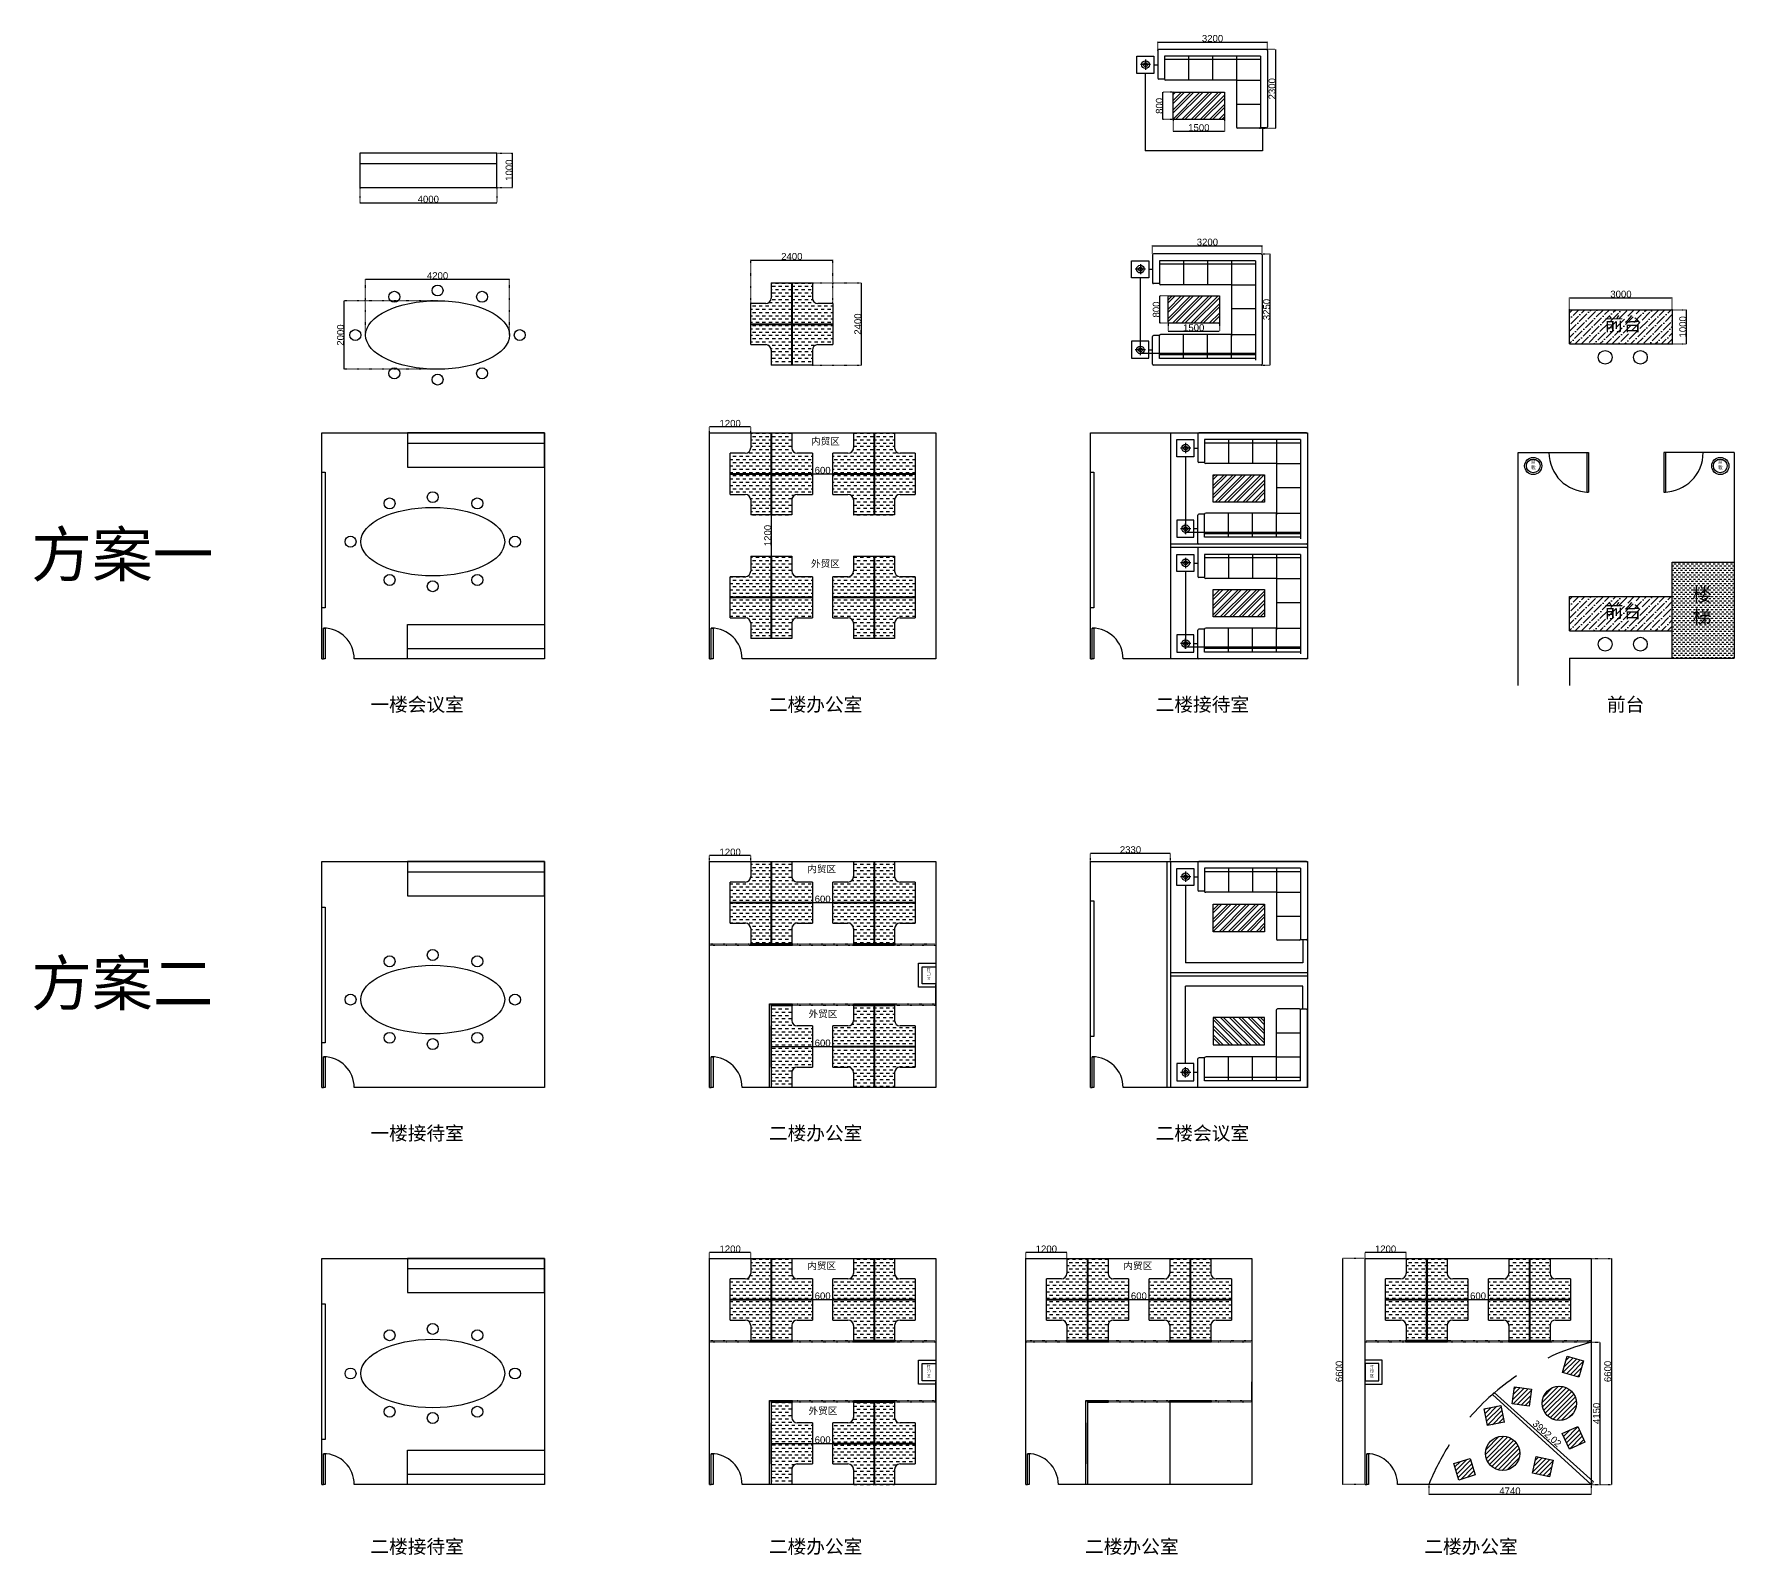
# Model space of a CAD drawing. Header units: millimetres. Extents: x 5032 to 54650, y 3654 to 48034.
import ezdxf

# ---------------------------------------------------------------- set-up
doc = ezdxf.new("R2010")
doc.units = ezdxf.units.MM
doc.linetypes.add('ACAD_ISO03W100', pattern=[30, 12, -18])
for name, color, linetype in [('font', 9, 'Continuous'), ('label', 7, 'Continuous'), ('layout', 254, 'Continuous'), ('object', 7, 'Continuous'), ('wall', 3, 'Continuous'), ('图层2', 2, 'Continuous'), ('图层3', 1, 'Continuous')]:
    doc.layers.add(name, color=color, linetype=linetype)
doc.styles.get("Standard").update_dxf_attribs({"font": 'arial.ttf', "height": 200})
doc.dimstyles.new('ISO-25', dxfattribs={"dimtxt": 400, "dimasz": 2.5, "dimexe": 1.25, "dimexo": 0.625, "dimtad": 1, "dimtxsty": 'Standard', "dimcen": 2.5, "dimclrd": 2, "dimclre": 2, "dimclrt": 2, "dimadec": 0, "dimazin": 0, "dimtfac": 1, "dimtmove": 0, "dimatfit": 3, "dimfxl": 0, "dimarcsym": 0})

msp = doc.modelspace()

# ---------------------------------------------------------------- texts
at = {"layer": 'font'}
for s, width, gutter_width, insert, char_height, attachment_point in [('{\\fSimSun|b0|i0|c134|p2;内贸区}', 910, 1000, (27710, 36250), 200, 1), ('{\\fSimSun|b0|i0|c134|p2;盆栽}', 200, 1000, (48720, 35600), 100, 1), ('{\\fSimSun|b0|i0|c134|p2;盆栽}', 200, 1000, (54180, 35600), 100, 1), ('{\\fSimSun|b0|i0|c134|p2;方案一}', 6440, 2000, (4950, 33500), 1300, 1), ('{\\fSimSun|b0|i0|c134|p2;外贸区}', 910, 1000, (27710, 32680), 200, 1), ('{\\fSimSun|b0|i0|c134|p2;楼梯}', 310, 1000, (53440, 31880), 400, 1), ('{\\fSimSun|b0|i0|c134|p2;前台}', 1290, 1000, (50870, 31400), 400, 1), ('{\\fSimSun|b0|i0|c134|p2;一楼会议室}', 3650, 2000, (14850, 28670), 400, 1), ('{\\fSimSun|b0|i0|c134|p2;二楼办公室}', 4609.25355, 2000, (26480, 28670), 400, 1), ('{\\fSimSun|b0|i0|c134|p2;二楼接待室}', 4609.25355, 2000, (37770, 28670), 400, 1), ('{\\fSimSun|b0|i0|c134|p2;前台}', 4609.25355, 2000, (50940, 28670), 400, 1), ('{\\fSimSun|b0|i0|c134|p2;内贸区}', 910, 1000, (27600, 23770), 200, 1), ('{\\fSimSun|b0|i0|c134|p2;方案二}', 6440, 2000, (4950, 20990), 1300, 1), ('{\\fSimSun|b0|i0|c134|p2;打印区}', 140, 1000, (31090, 20770), 80, 1), ('{\\fSimSun|b0|i0|c134|p2;外贸区}', 910, 1000, (27640, 19540), 200, 1), ('{\\fSimSun|b0|i0|c134|p2;一楼接待室}', 3650, 2000, (14850, 16160), 400, 1), ('{\\fSimSun|b0|i0|c134|p2;二楼办公室}', 4609.25355, 2000, (26480, 16160), 400, 1), ('{\\fSimSun|b0|i0|c134|p2;二楼会议室}', 4609.25355, 2000, (37770, 16160), 400, 1), ('{\\fSimSun|b0|i0|c134|p2;内贸区}', 910, 1000, (27600, 12190), 200, 1), ('{\\fSimSun|b0|i0|c134|p2;内贸区}', 910, 1000, (36830, 12190), 200, 1), ('{\\fSimSun|b0|i0|c134|p2;打印区}', 140, 1000, (31090, 9190), 80, 1), ('{\\fSimSun|b0|i0|c134|p2;打印区}', 140, 1000, (44140, 9190), 80, 3), ('{\\fSimSun|b0|i0|c134|p2;外贸区}', 910, 1000, (27640, 7960), 200, 1), ('{\\fSimSun|b0|i0|c134|p2;二楼接待室}', 3650, 2000, (14850, 4100), 400, 1), ('{\\fSimSun|b0|i0|c134|p2;二楼办公室}', 4609.25355, 2000, (26480, 4100), 400, 1), ('{\\fSimSun|b0|i0|c134|p2;二楼办公室}', 4609.25355, 2000, (35710, 4100), 400, 1), ('{\\fSimSun|b0|i0|c134|p2;二楼办公室}', 4609.25355, 2000, (45610, 4100), 400, 1)]:
    msp.add_mtext_dynamic_manual_height_columns(s, width=width, gutter_width=gutter_width, heights=[0], dxfattribs=dict(at, insert=insert, char_height=char_height, attachment_point=attachment_point))

# ---------------------------------------------------------------- blocks, each defined once
blk = doc.blocks.new('desk')
h = blk.add_hatch()
h.set_pattern_fill('DASH', color=256, scale=30)
h.paths.add_polyline_path([(15720, 35800), (15130, 35800), (15130, 35360, -0.414214), (14970, 35200), (14530, 35200), (14530, 34610), (15720, 34610)])
h = blk.add_hatch()
h.set_pattern_fill('DASH', color=256, scale=30)
h.paths.add_polyline_path([(16930, 35200), (16490, 35200, -0.414214), (16330, 35360), (16330, 35800), (15740, 35800), (15740, 34610), (16930, 34610)])
h = blk.add_hatch()
h.set_pattern_fill('DASH', color=256, scale=30)
h.paths.add_polyline_path([(15720, 34590), (14530, 34590), (14530, 34000), (14970, 34000, -0.414214), (15130, 33840), (15130, 33400), (15720, 33400)])
h.paths.add_polyline_path([(16930, 34590), (15740, 34590), (15740, 33400), (16330, 33400), (16330, 33840, -0.414214), (16490, 34000), (16930, 34000)])
at = {"color": 1}
for p, q in [((15130, 35800), (15130, 35360)), ((16330, 35800), (16330, 35360)), ((14970, 35200), (14530, 35200)), ((16930, 35200), (16490, 35200)), ((14530, 34000), (14970, 34000)), ((15130, 33840), (15130, 33400)), ((16330, 33840), (16330, 33400)), ((16490, 34000), (16930, 34000))]:
    blk.add_line(p, q, dxfattribs=at)
for centre, start, end in [((14970, 35360), 270, 0), ((16490, 35360), 180, 270), ((14970, 33840), 0, 90), ((16490, 33840), 90, 180)]:
    blk.add_arc(centre, 160, start, end, dxfattribs=at)
at = {"layer": 'layout', "color": 4}
for p, q in [((15720, 35800), (15720, 33400)), ((15740, 35800), (15740, 33400)), ((14530, 34610), (16930, 34610)), ((14530, 34590), (16930, 34590))]:
    blk.add_line(p, q, dxfattribs=at)
at = {"layer": 'layout', "color": 1}
for points in [[(15130, 35800), (16330, 35800)], [(14530, 34000), (14530, 35200)], [(16930, 35200), (16930, 34000)], [(16330, 33400), (15130, 33400)]]:
    blk.add_lwpolyline(points, dxfattribs=at)
blk = doc.blocks.new('*D2')
at = {"layer": 'Defpoints', "color": 0, "transparency": 16777216}
for p in [(27750, 35200), (28350, 35200), (28350, 35200)]:
    blk.add_point(p, dxfattribs=at)
at = {"layer": 'label', "color": 2, "linetype": 'ACAD_ISO03W100', "lineweight": -2, "transparency": 16777216}
for p, q in [((27750, 35201), (27750, 35201)), ((28350, 35201), (28350, 35201))]:
    blk.add_line(p, q, dxfattribs=at)
at = {"layer": 'label', "color": 2, "lineweight": -2, "transparency": 16777216}
blk.add_line((27752, 35200), (28348, 35200), dxfattribs=at)
at = {"layer": 'label', "color": 2, "transparency": 16777216}
for points in [[(27752, 35200), (27752, 35200), (27750, 35200)], [(28348, 35200), (28348, 35200), (28350, 35200)]]:
    blk.add_solid(points, dxfattribs=at)
at = {"layer": 'label', "color": 2, "transparency": 16777216, "insert": (28050, 35303), "char_height": 200, "attachment_point": 5}
blk.add_mtext('600', dxfattribs=at)
blk = doc.blocks.new('*D3')
at = {"layer": 'Defpoints', "color": 0, "transparency": 16777216}
for p in [(27750, 40770), (29180, 40770), (27750, 38370)]:
    blk.add_point(p, dxfattribs=at)
at = {"layer": 'label', "color": 2, "linetype": 'ACAD_ISO03W100', "lineweight": -2, "transparency": 16777216}
for p, q in [((27751, 40770), (29181, 40770)), ((27751, 38370), (29181, 38370))]:
    blk.add_line(p, q, dxfattribs=at)
at = {"layer": 'label', "color": 2, "lineweight": -2, "transparency": 16777216}
blk.add_line((29180, 38373), (29180, 40768), dxfattribs=at)
at = {"layer": 'label', "color": 2, "transparency": 16777216}
for points in [[(29180, 40768), (29180, 40768), (29180, 40770)], [(29180, 38373), (29180, 38373), (29180, 38370)]]:
    blk.add_solid(points, dxfattribs=at)
at = {"layer": 'label', "color": 2, "transparency": 16777216, "insert": (29077, 39570), "char_height": 200, "attachment_point": 5, "rotation": 90}
blk.add_mtext('2400', dxfattribs=at)
blk = doc.blocks.new('*D4')
at = {"layer": 'Defpoints', "color": 0, "transparency": 16777216}
for p in [(28350, 41440), (25950, 40170), (28350, 40170)]:
    blk.add_point(p, dxfattribs=at)
at = {"layer": 'label', "color": 2, "linetype": 'ACAD_ISO03W100', "lineweight": -2, "transparency": 16777216}
for p, q in [((25950, 40171), (25950, 41441)), ((28350, 40171), (28350, 41441))]:
    blk.add_line(p, q, dxfattribs=at)
at = {"layer": 'label', "color": 2, "lineweight": -2, "transparency": 16777216}
blk.add_line((25952, 41440), (28348, 41440), dxfattribs=at)
at = {"layer": 'label', "color": 2, "transparency": 16777216}
for points in [[(25952, 41440), (25952, 41440), (25950, 41440)], [(28348, 41440), (28348, 41440), (28350, 41440)]]:
    blk.add_solid(points, dxfattribs=at)
at = {"layer": 'label', "color": 2, "transparency": 16777216, "insert": (27150, 41543), "char_height": 200, "attachment_point": 5}
blk.add_mtext('2400', dxfattribs=at)
blk = doc.blocks.new('desk_01')
at = {"color": 1}
for centre in [(39110, 40550), (37849, 40366), (40410, 40366), (36710, 39250), (41510, 39250), (41510, 39250), (41510, 39250), (41510, 39250), (37849, 38134), (40410, 38134), (39110, 37950)]:
    blk.add_circle(centre, 160, dxfattribs=at)
blk.add_ellipse((39110, 39250), major_axis=(2100, 0), ratio=0.47619, dxfattribs=at)
blk = doc.blocks.new('*D6')
at = {"layer": 'Defpoints', "color": 0, "transparency": 16777216}
for p in [(18910, 40880), (14710, 39250), (18910, 39250)]:
    blk.add_point(p, dxfattribs=at)
at = {"layer": 'label', "color": 2, "linetype": 'ACAD_ISO03W100', "lineweight": -2, "transparency": 16777216}
for p, q in [((14710, 39251), (14710, 40881)), ((18910, 39251), (18910, 40881))]:
    blk.add_line(p, q, dxfattribs=at)
at = {"layer": 'label', "color": 2, "lineweight": -2, "transparency": 16777216}
blk.add_line((14712, 40880), (18908, 40880), dxfattribs=at)
at = {"layer": 'label', "color": 2, "transparency": 16777216}
for points in [[(14712, 40880), (14712, 40880), (14710, 40880)], [(18908, 40880), (18908, 40880), (18910, 40880)]]:
    blk.add_solid(points, dxfattribs=at)
at = {"layer": 'label', "color": 2, "transparency": 16777216, "insert": (16810, 40983), "char_height": 200, "attachment_point": 5}
blk.add_mtext('4200', dxfattribs=at)
blk = doc.blocks.new('*D7')
at = {"layer": 'Defpoints', "color": 0, "transparency": 16777216}
for p in [(14080, 40250), (16810, 40250), (16810, 38250)]:
    blk.add_point(p, dxfattribs=at)
at = {"layer": 'label', "color": 2, "linetype": 'ACAD_ISO03W100', "lineweight": -2, "transparency": 16777216}
for p, q in [((16809, 40250), (14079, 40250)), ((16809, 38250), (14079, 38250))]:
    blk.add_line(p, q, dxfattribs=at)
at = {"layer": 'label', "color": 2, "lineweight": -2, "transparency": 16777216}
blk.add_line((14080, 38253), (14080, 40248), dxfattribs=at)
at = {"layer": 'label', "color": 2, "transparency": 16777216}
for points in [[(14080, 40248), (14080, 40248), (14080, 40250)], [(14080, 38253), (14080, 38253), (14080, 38250)]]:
    blk.add_solid(points, dxfattribs=at)
at = {"layer": 'label', "color": 2, "transparency": 16777216, "insert": (13977, 39250), "char_height": 200, "attachment_point": 5, "rotation": 90}
blk.add_mtext('2000', dxfattribs=at)
blk = doc.blocks.new('sofa')
h = blk.add_hatch()
h.set_pattern_fill('ANSI32', color=4, scale=20)
h.paths.add_polyline_path([(40950, 35180), (39450, 35180), (39450, 34380), (40950, 34380)])
at = {"color": 4}
for p, q in [((41300, 35530), (42000, 35530)), ((41300, 34830), (42000, 34830))]:
    blk.add_line(p, q, dxfattribs=at)
at = {"layer": '图层2', "color": 1}
for p, q in [((38386, 36228), (38886, 36228)), ((38386, 35728), (38386, 36228)), ((38886, 36228), (38886, 35728)), ((39000, 36400), (39000, 35590)), ((42170, 36430), (39030, 36430)), ((39200, 36230), (39200, 35560)), ((42000, 36230), (39200, 36230)), ((42000, 36230), (42000, 34283)), ((42200, 36400), (42200, 34169)), ((38886, 35728), (38386, 35728)), ((38636, 35728), (38636, 33473)), ((38886, 35978), (39000, 35978)), ((39200, 35560), (39030, 35560)), ((41300, 35530), (39230, 35530)), ((41300, 35530), (41300, 34160)), ((39450, 35180), (40950, 35180)), ((39450, 34380), (39450, 35180)), ((40950, 35180), (40950, 34380)), ((40950, 34380), (39450, 34380)), ((42000, 34283), (42000, 34160)), ((41970, 34130), (41330, 34130)), ((42170, 34139), (42000, 34139)), ((42061, 34139), (42061, 33473)), ((42061, 33473), (38636, 33473))]:
    blk.add_line(p, q, dxfattribs=at)
for centre, start, end in [((39030, 36400), 90, 180), ((42170, 36400), 0, 90), ((39030, 35590), 180, 270), ((39230, 35560), 180, 270), ((41330, 34160), 180, 270), ((41970, 34160), 270, 0), ((42170, 34169), 270, 0)]:
    blk.add_arc(centre, 30, start, end, dxfattribs=at)
at = {"layer": '图层3', "color": 4}
for p, q in [((39900, 36230), (39900, 35530)), ((40600, 36230), (40600, 35530)), ((41300, 36230), (41300, 35530)), ((38794, 35983), (38494, 35983)), ((38644, 36133), (38644, 35833)), ((42000, 36130), (39200, 36130))]:
    blk.add_line(p, q, dxfattribs=at)
for radius in [112, 56.2]:
    blk.add_circle((38644, 35983), radius, dxfattribs=at)
blk = doc.blocks.new('sofa_01')
h = blk.add_hatch()
h.set_pattern_fill('ANSI32', color=4, scale=20)
h.set_pattern_definition([(45, (11320, -5), (-134.70384, 134.70384), []), (45, (11409.8, -5), (-134.70384, 134.70384), [])])
h.paths.add_polyline_path([(52270, 34375), (52270, 35175), (50770, 35175), (50770, 34375)])
at = {"color": 4}
for p, q in [((52620, 35500), (53320, 35500)), ((52620, 34800), (53320, 34800)), ((52620, 34050), (53320, 34050))]:
    blk.add_line(p, q, dxfattribs=at)
at = {"layer": '图层2', "color": 1}
for p, q in [((50320, 36370), (50320, 35560)), ((53490, 36400), (50350, 36400)), ((53520, 36370), (53520, 33180)), ((49706, 36198), (50206, 36198)), ((49706, 35698), (49706, 36198)), ((50206, 36198), (50206, 35698)), ((50206, 35948), (50320, 35948)), ((50520, 36200), (50520, 35530)), ((53320, 36200), (50520, 36200)), ((53320, 36200), (53320, 33300)), ((50206, 35698), (49706, 35698)), ((49956, 35698), (49956, 33443)), ((50520, 35530), (50350, 35530)), ((52620, 35500), (50550, 35500)), ((52620, 35500), (52620, 34000)), ((50770, 35175), (52270, 35175)), ((50770, 34375), (50770, 35175)), ((52270, 35175), (52270, 34375)), ((52270, 34375), (50770, 34375)), ((49706, 33852), (49706, 33352)), ((50206, 33852), (49706, 33852)), ((50206, 33352), (50206, 33852)), ((50320, 33180), (50320, 33990)), ((50520, 34020), (50350, 34020)), ((50520, 33350), (50520, 34020)), ((52620, 34050), (50550, 34050)), ((49706, 33352), (50206, 33352)), ((53320, 33493), (49956, 33493)), ((50206, 33602), (50320, 33602)), ((53320, 33350), (50520, 33350)), ((53490, 33150), (50350, 33150))]:
    blk.add_line(p, q, dxfattribs=at)
for centre, start, end in [((50350, 36370), 90, 180), ((53490, 36370), 0, 90), ((50350, 35560), 180, 270), ((50550, 35530), 180, 270), ((50350, 33990), 90, 180), ((50550, 34020), 90, 180), ((50350, 33180), 180, 270), ((53490, 33180), 270, 0)]:
    blk.add_arc(centre, 30, start, end, dxfattribs=at)
at = {"layer": '图层3', "color": 4}
for p, q in [((50114, 35953), (49814, 35953)), ((49964, 36103), (49964, 35803)), ((53320, 36100), (50520, 36100)), ((51220, 36200), (51220, 35500)), ((51920, 36200), (51920, 35500)), ((52620, 36200), (52620, 35500)), ((49964, 33447), (49964, 33747)), ((51220, 33350), (51220, 34050)), ((51920, 33350), (51920, 34050)), ((52620, 33350), (52620, 34050)), ((50114, 33597), (49814, 33597)), ((53320, 33450), (50520, 33450))]:
    blk.add_line(p, q, dxfattribs=at)
for centre, radius in [((49964, 35953), 112), ((49964, 35953), 56.2), ((49964, 33597), 112), ((49964, 33597), 56.2)]:
    blk.add_circle(centre, radius, dxfattribs=at)
blk = doc.blocks.new('*D13')
at = {"layer": 'Defpoints', "color": 0, "transparency": 16777216}
for p in [(38280, 45537), (39780, 45537), (39780, 45200)]:
    blk.add_point(p, dxfattribs=at)
at = {"layer": 'font', "color": 2, "linetype": 'ACAD_ISO03W100', "lineweight": -2, "transparency": 16777216}
for p, q in [((38280, 45536), (38280, 45199)), ((39780, 45536), (39780, 45199))]:
    blk.add_line(p, q, dxfattribs=at)
at = {"layer": 'font', "color": 2, "lineweight": -2, "transparency": 16777216}
blk.add_line((38283, 45200), (39778, 45200), dxfattribs=at)
at = {"layer": 'font', "color": 2, "transparency": 16777216}
for points in [[(38283, 45200), (38283, 45200), (38280, 45200)], [(39778, 45200), (39778, 45200), (39780, 45200)]]:
    blk.add_solid(points, dxfattribs=at)
at = {"layer": 'font', "color": 2, "transparency": 16777216, "insert": (39030, 45303), "char_height": 200, "attachment_point": 5}
blk.add_mtext('1500', dxfattribs=at)
blk = doc.blocks.new('*D14')
at = {"layer": 'Defpoints', "color": 0, "transparency": 16777216}
for p in [(37980, 46337), (38280, 46337), (38280, 45537)]:
    blk.add_point(p, dxfattribs=at)
at = {"layer": 'font', "color": 2, "linetype": 'ACAD_ISO03W100', "lineweight": -2, "transparency": 16777216}
for p, q in [((38279, 46337), (37979, 46337)), ((38279, 45537), (37979, 45537))]:
    blk.add_line(p, q, dxfattribs=at)
at = {"layer": 'font', "color": 2, "lineweight": -2, "transparency": 16777216}
blk.add_line((37980, 45539), (37980, 46334), dxfattribs=at)
at = {"layer": 'font', "color": 2, "transparency": 16777216}
for points in [[(37980, 46334), (37980, 46334), (37980, 46337)], [(37980, 45539), (37980, 45539), (37980, 45537)]]:
    blk.add_solid(points, dxfattribs=at)
at = {"layer": 'font', "color": 2, "transparency": 16777216, "insert": (37877, 45937), "char_height": 200, "attachment_point": 5, "rotation": 90}
blk.add_mtext('800', dxfattribs=at)
blk = doc.blocks.new('*D15')
at = {"layer": 'Defpoints', "color": 0, "transparency": 16777216}
for p in [(41030, 47800), (37830, 47557), (41030, 47557)]:
    blk.add_point(p, dxfattribs=at)
at = {"layer": 'font', "color": 2, "linetype": 'ACAD_ISO03W100', "lineweight": -2, "transparency": 16777216}
for p, q in [((37830, 47557), (37830, 47801)), ((41030, 47557), (41030, 47801))]:
    blk.add_line(p, q, dxfattribs=at)
at = {"layer": 'font', "color": 2, "lineweight": -2, "transparency": 16777216}
blk.add_line((37833, 47800), (41028, 47800), dxfattribs=at)
at = {"layer": 'font', "color": 2, "transparency": 16777216}
for points in [[(37833, 47800), (37833, 47800), (37830, 47800)], [(41028, 47800), (41028, 47800), (41030, 47800)]]:
    blk.add_solid(points, dxfattribs=at)
at = {"layer": 'font', "color": 2, "transparency": 16777216, "insert": (39430, 47903), "char_height": 200, "attachment_point": 5}
blk.add_mtext('3200', dxfattribs=at)
blk = doc.blocks.new('*D16')
at = {"layer": 'Defpoints', "color": 0, "transparency": 16777216}
for p in [(41000, 47587), (40800, 45287), (41270, 45287)]:
    blk.add_point(p, dxfattribs=at)
at = {"layer": 'font', "color": 2, "linetype": 'ACAD_ISO03W100', "lineweight": -2, "transparency": 16777216}
for p, q in [((41001, 47587), (41271, 47587)), ((40801, 45287), (41271, 45287))]:
    blk.add_line(p, q, dxfattribs=at)
at = {"layer": 'font', "color": 2, "lineweight": -2, "transparency": 16777216}
blk.add_line((41270, 47584), (41270, 45289), dxfattribs=at)
at = {"layer": 'font', "color": 2, "transparency": 16777216}
for points in [[(41270, 47584), (41270, 47584), (41270, 47587)], [(41270, 45289), (41270, 45289), (41270, 45287)]]:
    blk.add_solid(points, dxfattribs=at)
at = {"layer": 'font', "color": 2, "transparency": 16777216, "insert": (41167, 46437), "char_height": 200, "attachment_point": 5, "rotation": 90}
blk.add_mtext('2300', dxfattribs=at)
blk = doc.blocks.new('*D17')
at = {"layer": 'Defpoints', "color": 0, "transparency": 16777216}
for p in [(38130, 39595), (39630, 39595), (39630, 39361)]:
    blk.add_point(p, dxfattribs=at)
at = {"layer": 'font', "color": 2, "linetype": 'ACAD_ISO03W100', "lineweight": -2, "transparency": 16777216}
for p, q in [((38130, 39594), (38130, 39360)), ((39630, 39594), (39630, 39360))]:
    blk.add_line(p, q, dxfattribs=at)
at = {"layer": 'font', "color": 2, "lineweight": -2, "transparency": 16777216}
blk.add_line((38133, 39361), (39628, 39361), dxfattribs=at)
at = {"layer": 'font', "color": 2, "transparency": 16777216}
for points in [[(38133, 39361), (38133, 39361), (38130, 39361)], [(39628, 39361), (39628, 39361), (39630, 39361)]]:
    blk.add_solid(points, dxfattribs=at)
at = {"layer": 'font', "color": 2, "transparency": 16777216, "insert": (38880, 39464), "char_height": 200, "attachment_point": 5}
blk.add_mtext('1500', dxfattribs=at)
blk = doc.blocks.new('*D18')
at = {"layer": 'Defpoints', "color": 0, "transparency": 16777216}
for p in [(37890, 40395), (38130, 40395), (38130, 39595)]:
    blk.add_point(p, dxfattribs=at)
at = {"layer": 'font', "color": 2, "linetype": 'ACAD_ISO03W100', "lineweight": -2, "transparency": 16777216}
for p, q in [((38129, 40395), (37889, 40395)), ((38129, 39595), (37889, 39595))]:
    blk.add_line(p, q, dxfattribs=at)
at = {"layer": 'font', "color": 2, "lineweight": -2, "transparency": 16777216}
blk.add_line((37890, 39597), (37890, 40392), dxfattribs=at)
at = {"layer": 'font', "color": 2, "transparency": 16777216}
for points in [[(37890, 40392), (37890, 40392), (37890, 40395)], [(37890, 39597), (37890, 39597), (37890, 39595)]]:
    blk.add_solid(points, dxfattribs=at)
at = {"layer": 'font', "color": 2, "transparency": 16777216, "insert": (37787, 39995), "char_height": 200, "attachment_point": 5, "rotation": 90}
blk.add_mtext('800', dxfattribs=at)
blk = doc.blocks.new('*D19')
at = {"layer": 'Defpoints', "color": 0, "transparency": 16777216}
for p in [(40880, 41858), (37680, 41615), (40880, 41615)]:
    blk.add_point(p, dxfattribs=at)
at = {"layer": 'font', "color": 2, "linetype": 'ACAD_ISO03W100', "lineweight": -2, "transparency": 16777216}
for p, q in [((37680, 41616), (37680, 41860)), ((40880, 41616), (40880, 41860))]:
    blk.add_line(p, q, dxfattribs=at)
at = {"layer": 'font', "color": 2, "lineweight": -2, "transparency": 16777216}
blk.add_line((37683, 41858), (40878, 41858), dxfattribs=at)
at = {"layer": 'font', "color": 2, "transparency": 16777216}
for points in [[(37683, 41859), (37683, 41858), (37680, 41858)], [(40878, 41859), (40878, 41858), (40880, 41858)]]:
    blk.add_solid(points, dxfattribs=at)
at = {"layer": 'font', "color": 2, "transparency": 16777216, "insert": (39280, 41961), "char_height": 200, "attachment_point": 5}
blk.add_mtext('3200', dxfattribs=at)
blk = doc.blocks.new('*D20')
at = {"layer": 'Defpoints', "color": 0, "transparency": 16777216}
for p in [(24750, 36570), (24750, 36400), (25950, 36400)]:
    blk.add_point(p, dxfattribs=at)
at = {"layer": 'font', "color": 2, "linetype": 'ACAD_ISO03W100', "lineweight": -2, "transparency": 16777216}
for p, q in [((24750, 36401), (24750, 36571)), ((25950, 36401), (25950, 36571))]:
    blk.add_line(p, q, dxfattribs=at)
at = {"layer": 'font', "color": 2, "lineweight": -2, "transparency": 16777216}
blk.add_line((25948, 36570), (24752, 36570), dxfattribs=at)
at = {"layer": 'font', "color": 2, "transparency": 16777216}
for points in [[(24752, 36570), (24752, 36570), (24750, 36570)], [(25948, 36570), (25948, 36570), (25950, 36570)]]:
    blk.add_solid(points, dxfattribs=at)
at = {"layer": 'font', "color": 2, "transparency": 16777216, "insert": (25350, 36673), "char_height": 200, "attachment_point": 5}
blk.add_mtext('1200', dxfattribs=at)
blk = doc.blocks.new('*D21')
at = {"layer": 'Defpoints', "color": 0, "transparency": 16777216}
for p in [(27750, 22690), (28350, 22690), (28350, 22690)]:
    blk.add_point(p, dxfattribs=at)
at = {"layer": 'label', "color": 2, "linetype": 'ACAD_ISO03W100', "lineweight": -2, "transparency": 16777216}
for p, q in [((27750, 22691), (27750, 22691)), ((28350, 22691), (28350, 22691))]:
    blk.add_line(p, q, dxfattribs=at)
at = {"layer": 'label', "color": 2, "lineweight": -2, "transparency": 16777216}
blk.add_line((27752, 22690), (28348, 22690), dxfattribs=at)
at = {"layer": 'label', "color": 2, "transparency": 16777216}
for points in [[(27752, 22690), (27752, 22690), (27750, 22690)], [(28348, 22690), (28348, 22690), (28350, 22690)]]:
    blk.add_solid(points, dxfattribs=at)
at = {"layer": 'label', "color": 2, "transparency": 16777216, "insert": (28050, 22793), "char_height": 200, "attachment_point": 5}
blk.add_mtext('600', dxfattribs=at)
blk = doc.blocks.new('*D22')
at = {"layer": 'Defpoints', "color": 0, "transparency": 16777216}
for p in [(27750, 18490), (28350, 18490), (28350, 18490)]:
    blk.add_point(p, dxfattribs=at)
at = {"layer": 'label', "color": 2, "linetype": 'ACAD_ISO03W100', "lineweight": -2, "transparency": 16777216}
for p, q in [((27750, 18491), (27750, 18491)), ((28350, 18491), (28350, 18491))]:
    blk.add_line(p, q, dxfattribs=at)
at = {"layer": 'label', "color": 2, "lineweight": -2, "transparency": 16777216}
blk.add_line((27752, 18490), (28348, 18490), dxfattribs=at)
at = {"layer": 'label', "color": 2, "transparency": 16777216}
for points in [[(27752, 18490), (27752, 18490), (27750, 18490)], [(28348, 18490), (28348, 18490), (28350, 18490)]]:
    blk.add_solid(points, dxfattribs=at)
at = {"layer": 'label', "color": 2, "transparency": 16777216, "insert": (28050, 18593), "char_height": 200, "attachment_point": 5}
blk.add_mtext('600', dxfattribs=at)
blk = doc.blocks.new('*D23')
at = {"layer": 'Defpoints', "color": 0, "transparency": 16777216}
for p in [(24750, 24060), (24750, 23890), (25950, 23890)]:
    blk.add_point(p, dxfattribs=at)
at = {"layer": 'font', "color": 2, "linetype": 'ACAD_ISO03W100', "lineweight": -2, "transparency": 16777216}
for p, q in [((24750, 23891), (24750, 24061)), ((25950, 23891), (25950, 24061))]:
    blk.add_line(p, q, dxfattribs=at)
at = {"layer": 'font', "color": 2, "lineweight": -2, "transparency": 16777216}
blk.add_line((25948, 24060), (24752, 24060), dxfattribs=at)
at = {"layer": 'font', "color": 2, "transparency": 16777216}
for points in [[(24752, 24060), (24752, 24060), (24750, 24060)], [(25948, 24060), (25948, 24060), (25950, 24060)]]:
    blk.add_solid(points, dxfattribs=at)
at = {"layer": 'font', "color": 2, "transparency": 16777216, "insert": (25350, 24163), "char_height": 200, "attachment_point": 5}
blk.add_mtext('1200', dxfattribs=at)
blk = doc.blocks.new('*D24')
at = {"layer": 'Defpoints', "color": 0, "transparency": 16777216}
for p in [(35870, 23890), (38200, 24130), (38200, 23890)]:
    blk.add_point(p, dxfattribs=at)
at = {"layer": 'font', "color": 2, "linetype": 'ACAD_ISO03W100', "lineweight": -2, "transparency": 16777216}
for p, q in [((35870, 23891), (35870, 24131)), ((38200, 23891), (38200, 24131))]:
    blk.add_line(p, q, dxfattribs=at)
at = {"layer": 'font', "color": 2, "lineweight": -2, "transparency": 16777216}
blk.add_line((35872, 24130), (38198, 24130), dxfattribs=at)
at = {"layer": 'font', "color": 2, "transparency": 16777216}
for points in [[(35872, 24130), (35872, 24130), (35870, 24130)], [(38198, 24130), (38198, 24130), (38200, 24130)]]:
    blk.add_solid(points, dxfattribs=at)
at = {"layer": 'font', "color": 2, "transparency": 16777216, "insert": (37035, 24233), "char_height": 200, "attachment_point": 5}
blk.add_mtext('2330', dxfattribs=at)
blk = doc.blocks.new('前台')
at = {"layer": 'font'}
h = blk.add_hatch(dxfattribs=at)
h.set_pattern_fill('ANSI36', color=4, scale=40)
h.set_pattern_definition([(45, (4e-11, 8369.74), (67.35192, 246.95704), [317.5, -63.5, 0, -63.5])])
h.paths.add_polyline_path([(52850, 38990), (52850, 39990), (49850, 39990), (49850, 38990)])
h.paths.add_polyline_path([(50739, 39120), (52083, 39120), (52083, 39892), (50739, 39892)], flags=24)
at = {"layer": 'font', "color": 1}
for p, q in [((49850, 38990), (49850, 39990)), ((49850, 39990), (52850, 39990)), ((49850, 38990), (52850, 38990))]:
    blk.add_line(p, q, dxfattribs=at)
for centre in [(50890, 38600), (51920, 38600)]:
    blk.add_circle(centre, 200, dxfattribs=at)
at = {"layer": 'object', "color": 1}
blk.add_line((52850, 39990), (52850, 38990), dxfattribs=at)
at = {"layer": 'font', "insert": (50870, 39770), "char_height": 400, "attachment_point": 1}
blk.add_mtext_dynamic_manual_height_columns('{\\fSimSun|b0|i0|c134|p2;前台}', width=1290, gutter_width=1000, heights=[0], dxfattribs=at)
blk = doc.blocks.new('*D27')
at = {"layer": 'Defpoints', "color": 0, "transparency": 16777216}
for p in [(52850, 40340), (49850, 39990), (52850, 39990)]:
    blk.add_point(p, dxfattribs=at)
at = {"layer": 'object', "color": 2, "linetype": 'ACAD_ISO03W100', "lineweight": -2, "transparency": 16777216}
for p, q in [((49850, 39990), (49850, 40341)), ((52850, 39990), (52850, 40341))]:
    blk.add_line(p, q, dxfattribs=at)
at = {"layer": 'object', "color": 2, "lineweight": -2, "transparency": 16777216}
blk.add_line((49853, 40340), (52848, 40340), dxfattribs=at)
at = {"layer": 'object', "color": 2, "transparency": 16777216}
for points in [[(49853, 40340), (49853, 40340), (49850, 40340)], [(52848, 40340), (52848, 40340), (52850, 40340)]]:
    blk.add_solid(points, dxfattribs=at)
at = {"layer": 'object', "color": 2, "transparency": 16777216, "insert": (51350, 40443), "char_height": 200, "attachment_point": 5}
blk.add_mtext('3000', dxfattribs=at)
blk = doc.blocks.new('*D28')
at = {"layer": 'Defpoints', "color": 0, "transparency": 16777216}
for p in [(52850, 39990), (53260, 39990), (52850, 38990)]:
    blk.add_point(p, dxfattribs=at)
at = {"layer": 'object', "color": 2, "linetype": 'ACAD_ISO03W100', "lineweight": -2, "transparency": 16777216}
for p, q in [((52851, 39990), (53261, 39990)), ((52851, 38990), (53261, 38990))]:
    blk.add_line(p, q, dxfattribs=at)
at = {"layer": 'object', "color": 2, "lineweight": -2, "transparency": 16777216}
blk.add_line((53260, 38992), (53260, 39987), dxfattribs=at)
at = {"layer": 'object', "color": 2, "transparency": 16777216}
for points in [[(53260, 39987), (53260, 39987), (53260, 39990)], [(53260, 38992), (53260, 38992), (53260, 38990)]]:
    blk.add_solid(points, dxfattribs=at)
at = {"layer": 'object', "color": 2, "transparency": 16777216, "insert": (53157, 39490), "char_height": 200, "attachment_point": 5, "rotation": 90}
blk.add_mtext('1000', dxfattribs=at)
blk = doc.blocks.new('*D29')
at = {"layer": 'Defpoints', "color": 0, "transparency": 16777216}
for p in [(40850, 41620), (41110, 41620), (40850, 38370)]:
    blk.add_point(p, dxfattribs=at)
at = {"layer": 'object', "color": 2, "linetype": 'ACAD_ISO03W100', "lineweight": -2, "transparency": 16777216}
for p, q in [((40851, 41620), (41111, 41620)), ((40851, 38370), (41111, 38370))]:
    blk.add_line(p, q, dxfattribs=at)
at = {"layer": 'object', "color": 2, "lineweight": -2, "transparency": 16777216}
blk.add_line((41110, 38372), (41110, 41617), dxfattribs=at)
at = {"layer": 'object', "color": 2, "transparency": 16777216}
for points in [[(41110, 41617), (41110, 41617), (41110, 41620)], [(41110, 38372), (41110, 38372), (41110, 38370)]]:
    blk.add_solid(points, dxfattribs=at)
at = {"layer": 'object', "color": 2, "transparency": 16777216, "insert": (41007, 39995), "char_height": 200, "attachment_point": 5, "rotation": 90}
blk.add_mtext('3250', dxfattribs=at)
blk = doc.blocks.new('*D30')
at = {"layer": 'Defpoints', "color": 0, "transparency": 16777216}
for p in [(14540, 43560), (18540, 43560), (18540, 43110)]:
    blk.add_point(p, dxfattribs=at)
at = {"layer": 'font', "color": 2, "linetype": 'ACAD_ISO03W100', "lineweight": -2, "transparency": 16777216}
for p, q in [((14540, 43559), (14540, 43109)), ((18540, 43559), (18540, 43109))]:
    blk.add_line(p, q, dxfattribs=at)
at = {"layer": 'font', "color": 2, "lineweight": -2, "transparency": 16777216}
blk.add_line((14542, 43110), (18538, 43110), dxfattribs=at)
at = {"layer": 'font', "color": 2, "transparency": 16777216}
for points in [[(14542, 43110), (14542, 43110), (14540, 43110)], [(18538, 43110), (18538, 43110), (18540, 43110)]]:
    blk.add_solid(points, dxfattribs=at)
at = {"layer": 'font', "color": 2, "transparency": 16777216, "insert": (16540, 43213), "char_height": 200, "attachment_point": 5}
blk.add_mtext('4000', dxfattribs=at)
blk = doc.blocks.new('*D31')
at = {"layer": 'Defpoints', "color": 0, "transparency": 16777216}
for p in [(18540, 44560), (19000, 44560), (18540, 43560)]:
    blk.add_point(p, dxfattribs=at)
at = {"layer": 'font', "color": 2, "linetype": 'ACAD_ISO03W100', "lineweight": -2, "transparency": 16777216}
for p, q in [((18541, 44560), (19001, 44560)), ((18541, 43560), (19001, 43560))]:
    blk.add_line(p, q, dxfattribs=at)
at = {"layer": 'font', "color": 2, "lineweight": -2, "transparency": 16777216}
blk.add_line((19000, 43563), (19000, 44558), dxfattribs=at)
at = {"layer": 'font', "color": 2, "transparency": 16777216}
for points in [[(19000, 44558), (19000, 44558), (19000, 44560)], [(19000, 43563), (19000, 43563), (19000, 43560)]]:
    blk.add_solid(points, dxfattribs=at)
at = {"layer": 'font', "color": 2, "transparency": 16777216, "insert": (18897, 44060), "char_height": 200, "attachment_point": 5, "rotation": 90}
blk.add_mtext('1000', dxfattribs=at)
blk = doc.blocks.new('*D32')
at = {"layer": 'Defpoints', "color": 0, "transparency": 16777216}
for p in [(26550, 34000), (26550, 32800), (26550, 32800)]:
    blk.add_point(p, dxfattribs=at)
at = {"layer": 'font', "color": 2, "lineweight": -2, "transparency": 16777216}
blk.add_line((26550, 33998), (26550, 32803), dxfattribs=at)
at = {"layer": 'font', "color": 2, "linetype": 'ACAD_ISO03W100', "lineweight": -2, "transparency": 16777216}
for p, q in [((26551, 34000), (26551, 34000)), ((26551, 32800), (26551, 32800))]:
    blk.add_line(p, q, dxfattribs=at)
at = {"layer": 'font', "color": 2, "transparency": 16777216}
for points in [[(26550, 33998), (26550, 33998), (26550, 34000)], [(26550, 32803), (26550, 32803), (26550, 32800)]]:
    blk.add_solid(points, dxfattribs=at)
at = {"layer": 'font', "color": 2, "transparency": 16777216, "insert": (26447, 33400), "char_height": 200, "attachment_point": 5, "rotation": 90}
blk.add_mtext('1200', dxfattribs=at)
blk = doc.blocks.new('*D34')
at = {"layer": 'Defpoints', "color": 0, "transparency": 16777216}
for p in [(27750, 11110), (28350, 11110), (28350, 11110)]:
    blk.add_point(p, dxfattribs=at)
at = {"layer": 'label', "color": 2, "linetype": 'ACAD_ISO03W100', "lineweight": -2, "transparency": 16777216}
for p, q in [((27750, 11111), (27750, 11111)), ((28350, 11111), (28350, 11111))]:
    blk.add_line(p, q, dxfattribs=at)
at = {"layer": 'label', "color": 2, "lineweight": -2, "transparency": 16777216}
blk.add_line((27752, 11110), (28348, 11110), dxfattribs=at)
at = {"layer": 'label', "color": 2, "transparency": 16777216}
for points in [[(27752, 11110), (27752, 11110), (27750, 11110)], [(28348, 11110), (28348, 11110), (28350, 11110)]]:
    blk.add_solid(points, dxfattribs=at)
at = {"layer": 'label', "color": 2, "transparency": 16777216, "insert": (28050, 11213), "char_height": 200, "attachment_point": 5}
blk.add_mtext('600', dxfattribs=at)
blk = doc.blocks.new('*D35')
at = {"layer": 'Defpoints', "color": 0, "transparency": 16777216}
for p in [(27750, 6910), (28350, 6910), (28350, 6910)]:
    blk.add_point(p, dxfattribs=at)
at = {"layer": 'label', "color": 2, "linetype": 'ACAD_ISO03W100', "lineweight": -2, "transparency": 16777216}
for p, q in [((27750, 6911), (27750, 6911)), ((28350, 6911), (28350, 6911))]:
    blk.add_line(p, q, dxfattribs=at)
at = {"layer": 'label', "color": 2, "lineweight": -2, "transparency": 16777216}
blk.add_line((27752, 6910), (28348, 6910), dxfattribs=at)
at = {"layer": 'label', "color": 2, "transparency": 16777216}
for points in [[(27752, 6910), (27752, 6910), (27750, 6910)], [(28348, 6910), (28348, 6910), (28350, 6910)]]:
    blk.add_solid(points, dxfattribs=at)
at = {"layer": 'label', "color": 2, "transparency": 16777216, "insert": (28050, 7013), "char_height": 200, "attachment_point": 5}
blk.add_mtext('600', dxfattribs=at)
blk = doc.blocks.new('*D33')
at = {"layer": 'Defpoints', "color": 0, "transparency": 16777216}
for p in [(24750, 12480), (24750, 12310), (25950, 12310)]:
    blk.add_point(p, dxfattribs=at)
at = {"layer": 'font', "color": 2, "linetype": 'ACAD_ISO03W100', "lineweight": -2, "transparency": 16777216}
for p, q in [((24750, 12311), (24750, 12481)), ((25950, 12311), (25950, 12481))]:
    blk.add_line(p, q, dxfattribs=at)
at = {"layer": 'font', "color": 2, "lineweight": -2, "transparency": 16777216}
blk.add_line((25948, 12480), (24752, 12480), dxfattribs=at)
at = {"layer": 'font', "color": 2, "transparency": 16777216}
for points in [[(24752, 12480), (24752, 12480), (24750, 12480)], [(25948, 12480), (25948, 12480), (25950, 12480)]]:
    blk.add_solid(points, dxfattribs=at)
at = {"layer": 'font', "color": 2, "transparency": 16777216, "insert": (25350, 12583), "char_height": 200, "attachment_point": 5}
blk.add_mtext('1200', dxfattribs=at)
blk = doc.blocks.new('*D36')
at = {"layer": 'Defpoints', "color": 0, "transparency": 16777216}
for p in [(36980, 11110), (37580, 11110), (37580, 11110)]:
    blk.add_point(p, dxfattribs=at)
at = {"layer": 'label', "color": 2, "linetype": 'ACAD_ISO03W100', "lineweight": -2, "transparency": 16777216}
for p, q in [((36980, 11111), (36980, 11111)), ((37580, 11111), (37580, 11111))]:
    blk.add_line(p, q, dxfattribs=at)
at = {"layer": 'label', "color": 2, "lineweight": -2, "transparency": 16777216}
blk.add_line((36982, 11110), (37578, 11110), dxfattribs=at)
at = {"layer": 'label', "color": 2, "transparency": 16777216}
for points in [[(36982, 11110), (36982, 11110), (36980, 11110)], [(37578, 11110), (37578, 11110), (37580, 11110)]]:
    blk.add_solid(points, dxfattribs=at)
at = {"layer": 'label', "color": 2, "transparency": 16777216, "insert": (37280, 11213), "char_height": 200, "attachment_point": 5}
blk.add_mtext('600', dxfattribs=at)
blk = doc.blocks.new('*D38')
at = {"layer": 'Defpoints', "color": 0, "transparency": 16777216}
for p in [(33980, 12480), (33980, 12310), (35180, 12310)]:
    blk.add_point(p, dxfattribs=at)
at = {"layer": 'font', "color": 2, "linetype": 'ACAD_ISO03W100', "lineweight": -2, "transparency": 16777216}
for p, q in [((33980, 12311), (33980, 12481)), ((35180, 12311), (35180, 12481))]:
    blk.add_line(p, q, dxfattribs=at)
at = {"layer": 'font', "color": 2, "lineweight": -2, "transparency": 16777216}
blk.add_line((35178, 12480), (33982, 12480), dxfattribs=at)
at = {"layer": 'font', "color": 2, "transparency": 16777216}
for points in [[(33982, 12480), (33982, 12480), (33980, 12480)], [(35178, 12480), (35178, 12480), (35180, 12480)]]:
    blk.add_solid(points, dxfattribs=at)
at = {"layer": 'font', "color": 2, "transparency": 16777216, "insert": (34580, 12583), "char_height": 200, "attachment_point": 5}
blk.add_mtext('1200', dxfattribs=at)
blk = doc.blocks.new('*D39')
at = {"layer": 'Defpoints', "color": 0, "transparency": 16777216}
for p in [(46880, 11110), (47480, 11110), (47480, 11110)]:
    blk.add_point(p, dxfattribs=at)
at = {"layer": 'label', "color": 2, "linetype": 'ACAD_ISO03W100', "lineweight": -2, "transparency": 16777216}
for p, q in [((46880, 11111), (46880, 11111)), ((47480, 11111), (47480, 11111))]:
    blk.add_line(p, q, dxfattribs=at)
at = {"layer": 'label', "color": 2, "lineweight": -2, "transparency": 16777216}
blk.add_line((46882, 11110), (47478, 11110), dxfattribs=at)
at = {"layer": 'label', "color": 2, "transparency": 16777216}
for points in [[(46882, 11110), (46882, 11110), (46880, 11110)], [(47478, 11110), (47478, 11110), (47480, 11110)]]:
    blk.add_solid(points, dxfattribs=at)
at = {"layer": 'label', "color": 2, "transparency": 16777216, "insert": (47180, 11213), "char_height": 200, "attachment_point": 5}
blk.add_mtext('600', dxfattribs=at)
blk = doc.blocks.new('*D40')
at = {"layer": 'Defpoints', "color": 0, "transparency": 16777216}
for p in [(43880, 12480), (43880, 12310), (45080, 12310)]:
    blk.add_point(p, dxfattribs=at)
at = {"layer": 'font', "color": 2, "linetype": 'ACAD_ISO03W100', "lineweight": -2, "transparency": 16777216}
for p, q in [((43880, 12311), (43880, 12481)), ((45080, 12311), (45080, 12481))]:
    blk.add_line(p, q, dxfattribs=at)
at = {"layer": 'font', "color": 2, "lineweight": -2, "transparency": 16777216}
blk.add_line((45078, 12480), (43882, 12480), dxfattribs=at)
at = {"layer": 'font', "color": 2, "transparency": 16777216}
for points in [[(43882, 12480), (43882, 12480), (43880, 12480)], [(45078, 12480), (45078, 12480), (45080, 12480)]]:
    blk.add_solid(points, dxfattribs=at)
at = {"layer": 'font', "color": 2, "transparency": 16777216, "insert": (44480, 12583), "char_height": 200, "attachment_point": 5}
blk.add_mtext('1200', dxfattribs=at)
blk = doc.blocks.new('*D41')
at = {"layer": 'Defpoints', "color": 0, "transparency": 16777216}
for p in [(47581, 8322), (47652, 8400), (50480, 5710)]:
    blk.add_point(p, dxfattribs=at)
at = {"layer": 'font', "color": 2, "linetype": 'ACAD_ISO03W100', "lineweight": -2, "transparency": 16777216}
for p, q in [((47582, 8322), (47653, 8401)), ((50480, 5710), (50551, 5789))]:
    blk.add_line(p, q, dxfattribs=at)
at = {"layer": 'font', "color": 2, "lineweight": -2, "transparency": 16777216}
blk.add_line((50549, 5790), (47654, 8399), dxfattribs=at)
at = {"layer": 'font', "color": 2, "transparency": 16777216}
for points in [[(47654, 8399), (47653, 8398), (47652, 8400)], [(50549, 5790), (50548, 5790), (50551, 5788)]]:
    blk.add_solid(points, dxfattribs=at)
at = {"layer": 'font', "color": 2, "transparency": 16777216, "insert": (49182, 7184), "char_height": 200, "attachment_point": 5, "rotation": 317.9804}
blk.add_mtext('3902,02', dxfattribs=at)
blk = doc.blocks.new('*D42')
at = {"layer": 'Defpoints', "color": 0, "transparency": 16777216}
for p in [(45740, 5710), (50480, 5710), (45740, 5420)]:
    blk.add_point(p, dxfattribs=at)
at = {"layer": 'font', "color": 2, "linetype": 'ACAD_ISO03W100', "lineweight": -2, "transparency": 16777216}
for p, q in [((45740, 5709), (45740, 5419)), ((50480, 5709), (50480, 5419))]:
    blk.add_line(p, q, dxfattribs=at)
at = {"layer": 'font', "color": 2, "lineweight": -2, "transparency": 16777216}
blk.add_line((50478, 5420), (45742, 5420), dxfattribs=at)
at = {"layer": 'font', "color": 2, "transparency": 16777216}
for points in [[(45742, 5420), (45742, 5420), (45740, 5420)], [(50478, 5420), (50478, 5420), (50480, 5420)]]:
    blk.add_solid(points, dxfattribs=at)
at = {"layer": 'font', "color": 2, "transparency": 16777216, "insert": (48110, 5523), "char_height": 200, "attachment_point": 5}
blk.add_mtext('4740', dxfattribs=at)
blk = doc.blocks.new('*D43')
at = {"layer": 'Defpoints', "color": 0, "transparency": 16777216}
for p in [(50480, 9860), (50740, 9860), (50480, 5710)]:
    blk.add_point(p, dxfattribs=at)
at = {"layer": 'font', "color": 2, "linetype": 'ACAD_ISO03W100', "lineweight": -2, "transparency": 16777216}
for p, q in [((50481, 9860), (50741, 9860)), ((50481, 5710), (50741, 5710))]:
    blk.add_line(p, q, dxfattribs=at)
at = {"layer": 'font', "color": 2, "lineweight": -2, "transparency": 16777216}
blk.add_line((50740, 5713), (50740, 9857), dxfattribs=at)
at = {"layer": 'font', "color": 2, "transparency": 16777216}
for points in [[(50740, 9857), (50740, 9857), (50740, 9860)], [(50740, 5713), (50740, 5713), (50740, 5710)]]:
    blk.add_solid(points, dxfattribs=at)
at = {"layer": 'font', "color": 2, "transparency": 16777216, "insert": (50637, 7785), "char_height": 200, "attachment_point": 5, "rotation": 90}
blk.add_mtext('4150', dxfattribs=at)
blk = doc.blocks.new('*D44')
at = {"layer": 'Defpoints', "color": 0, "transparency": 16777216}
for p in [(50480, 12310), (50480, 5710), (51070, 5710)]:
    blk.add_point(p, dxfattribs=at)
at = {"layer": 'font', "color": 2, "linetype": 'ACAD_ISO03W100', "lineweight": -2, "transparency": 16777216}
for p, q in [((50481, 12310), (51071, 12310)), ((50481, 5710), (51071, 5710))]:
    blk.add_line(p, q, dxfattribs=at)
at = {"layer": 'font', "color": 2, "lineweight": -2, "transparency": 16777216}
blk.add_line((51070, 12308), (51070, 5713), dxfattribs=at)
at = {"layer": 'font', "color": 2, "transparency": 16777216}
for points in [[(51070, 12308), (51070, 12308), (51070, 12310)], [(51070, 5713), (51070, 5713), (51070, 5710)]]:
    blk.add_solid(points, dxfattribs=at)
at = {"layer": 'font', "color": 2, "transparency": 16777216, "insert": (50967, 9010), "char_height": 200, "attachment_point": 5, "rotation": 90}
blk.add_mtext('6600', dxfattribs=at)
blk = doc.blocks.new('*D45')
at = {"layer": 'Defpoints', "color": 0, "transparency": 16777216}
for p in [(43230, 12310), (43880, 12310), (43880, 5710)]:
    blk.add_point(p, dxfattribs=at)
at = {"layer": 'font', "color": 2, "linetype": 'ACAD_ISO03W100', "lineweight": -2, "transparency": 16777216}
for p, q in [((43879, 12310), (43229, 12310)), ((43879, 5710), (43229, 5710))]:
    blk.add_line(p, q, dxfattribs=at)
at = {"layer": 'font', "color": 2, "lineweight": -2, "transparency": 16777216}
blk.add_line((43230, 5713), (43230, 12308), dxfattribs=at)
at = {"layer": 'font', "color": 2, "transparency": 16777216}
for points in [[(43230, 12308), (43230, 12308), (43230, 12310)], [(43230, 5713), (43230, 5713), (43230, 5710)]]:
    blk.add_solid(points, dxfattribs=at)
at = {"layer": 'font', "color": 2, "transparency": 16777216, "insert": (43127, 9010), "char_height": 200, "attachment_point": 5, "rotation": 90}
blk.add_mtext('6600', dxfattribs=at)

# ---------------------------------------------------------------- dimensions: what is measured, and where the dimension line sits
at = {"layer": 'font'}
for base, p1, p2, picture, middle in [((41030, 47800), (37830, 47556.728), (41030, 47556.728), '*D15', (39430, 47902.808)), ((39780, 45200), (38280, 45536.728), (39780, 45536.728), '*D13', (39030, 45302.74)), ((18540, 43110), (14540, 43560), (18540, 43560), '*D30', (16540, 43212.74)), ((40880, 41858.272), (37680, 41615), (40880, 41615), '*D19', (39280, 41961.08)), ((24750, 36570), (25950, 36400), (24750, 36400), '*D20', (25350, 36672.74)), ((38200, 24130), (35870, 23890), (38200, 23890), '*D24', (37035, 24232.808)), ((24750, 24060), (25950, 23890), (24750, 23890), '*D23', (25350, 24162.74)), ((24750, 12480), (25950, 12310), (24750, 12310), '*D33', (25350, 12582.74)), ((33980, 12480), (35180, 12310), (33980, 12310), '*D38', (34580, 12582.74)), ((43880, 12480), (45080, 12310), (43880, 12310), '*D40', (44480, 12582.74)), ((45740, 5420), (50480, 5710), (45740, 5710), '*D42', (48110, 5522.74))]:
    dim = msp.add_linear_dim(base=base, p1=p1, p2=p2, dimstyle='ISO-25', dxfattribs=at)
    dim.commit()
    dim.dimension.update_dxf_attribs({"geometry": picture, "text_midpoint": middle})
for base, p1, p2, picture, middle in [((41270, 45286.728), (41000, 47586.728), (40800, 45286.728), '*D16', (41167.192, 46436.728)), ((37980, 46336.728), (38280, 45536.728), (38280, 46336.728), '*D14', (37877.26, 45936.728)), ((19000, 44560), (18540, 43560), (18540, 44560), '*D31', (18897.26, 44060)), ((26550, 32800), (26550, 34000), (26550, 32800), '*D32', (26447.26, 33400)), ((43230, 12310), (43880, 5710), (43880, 12310), '*D45', (43127.26, 9010)), ((51070, 5710), (50480, 12310), (50480, 5710), '*D44', (50967.26, 9010)), ((50740, 9860), (50480, 5710), (50480, 9860), '*D43', (50637.26, 7785))]:
    dim = msp.add_linear_dim(base=base, p1=p1, p2=p2, angle=90, dimstyle='ISO-25', dxfattribs=at)
    dim.commit()
    dim.dimension.update_dxf_attribs({"geometry": picture, "text_midpoint": middle})
dim = msp.add_linear_dim(base=(37890, 40395), p1=(38130, 39595), p2=(38130, 40395), angle=90, dimstyle='ISO-25', dxfattribs=at)
dim.commit()
dim.dimension.update_dxf_attribs({"geometry": '*D18', "text_midpoint": (37890, 39995), "dimtype": 160})
dim = msp.add_linear_dim(base=(39630, 39361.012), p1=(38130, 39595), p2=(39630, 39595), dimstyle='ISO-25', dxfattribs=at)
dim.commit()
dim.dimension.update_dxf_attribs({"geometry": '*D17', "text_midpoint": (38880, 39361.012), "dimtype": 160})
dim = msp.add_aligned_dim(p1=(50480, 5710), p2=(47581.127, 8321.953), distance=-105.504, dimstyle='ISO-25', dxfattribs=at)
dim.commit()
dim.dimension.update_dxf_attribs({"geometry": '*D41', "text_midpoint": (49182.059, 7184.114)})
at = {"layer": 'label'}
for base, p1, p2, picture, middle in [((28350, 41440), (25950, 40170), (28350, 40170), '*D4', (27150, 41542.74)), ((18910, 40880), (14710, 39250), (18910, 39250), '*D6', (16810, 40982.74)), ((28350, 35200), (27750, 35200), (28350, 35200), '*D2', (28050, 35302.74)), ((28350, 22690), (27750, 22690), (28350, 22690), '*D21', (28050, 22792.74)), ((28350, 18490), (27750, 18490), (28350, 18490), '*D22', (28050, 18592.74)), ((28350, 11110), (27750, 11110), (28350, 11110), '*D34', (28050, 11212.74)), ((37580, 11110), (36980, 11110), (37580, 11110), '*D36', (37280, 11212.74)), ((47480, 11110), (46880, 11110), (47480, 11110), '*D39', (47180, 11212.74)), ((28350, 6910), (27750, 6910), (28350, 6910), '*D35', (28050, 7012.74))]:
    dim = msp.add_linear_dim(base=base, p1=p1, p2=p2, dimstyle='ISO-25', dxfattribs=at)
    dim.commit()
    dim.dimension.update_dxf_attribs({"geometry": picture, "text_midpoint": middle})
for base, p1, p2, picture, middle in [((29180, 40770), (27750, 38370), (27750, 40770), '*D3', (29077.26, 39570)), ((14080, 40250), (16810, 38250), (16810, 40250), '*D7', (13977.26, 39250))]:
    dim = msp.add_linear_dim(base=base, p1=p1, p2=p2, angle=90, dimstyle='ISO-25', dxfattribs=at)
    dim.commit()
    dim.dimension.update_dxf_attribs({"geometry": picture, "text_midpoint": middle})
at = {"layer": 'object'}
for base, p1, p2, picture, middle in [((41110, 41620), (40850, 38370), (40850, 41620), '*D29', (41007.192, 39995)), ((53260, 39989.744), (52850, 38989.744), (52850, 39989.744), '*D28', (53157.26, 39489.744))]:
    dim = msp.add_linear_dim(base=base, p1=p1, p2=p2, angle=90, dimstyle='ISO-25', dxfattribs=at)
    dim.commit()
    dim.dimension.update_dxf_attribs({"geometry": picture, "text_midpoint": middle})
dim = msp.add_linear_dim(base=(52850, 40340), p1=(49850, 39989.744), p2=(52850, 39989.744), dimstyle='ISO-25', dxfattribs=at)
dim.commit()
dim.dimension.update_dxf_attribs({"geometry": '*D27', "text_midpoint": (51350, 40442.808)})

# ---------------------------------------------------------------- hatches: boundary and pattern name
at = {"layer": 'font'}
h = msp.add_hatch(dxfattribs=at)
h.set_pattern_fill('DASH', color=256, scale=20)
h.paths.add_polyline_path([(52850, 32620), (52850, 29820), (54650, 29820), (54650, 32620)])
h.paths.add_polyline_path([(53319.888, 30494.339), (54091.955, 30494.339), (54091.955, 32002.346), (53319.888, 32002.346)], flags=24)
h = msp.add_hatch(dxfattribs=at)
h.set_pattern_fill('ANSI36', color=4, scale=40)
h.paths.add_polyline_path([(52850, 30620), (52850, 31620), (49850, 31620), (49850, 30620)])
h.paths.add_polyline_path([(50738.715, 30750.279), (52082.849, 30750.279), (52082.849, 31522.346), (50738.715, 31522.346)], flags=24)
h = msp.add_hatch(dxfattribs=at)
h.set_pattern_fill('DASH', color=256, scale=30)
h.set_pattern_definition([(0, (0, -12510), (95.25, 95.25), [95.25, -95.25])])
h.paths.add_polyline_path([(27750, 19090), (27310, 19090, -0.414213562), (27150, 19250), (27150, 19690), (26550, 19690), (26550, 18490), (27750, 18490)])
h.paths.add_polyline_path([(27750, 18490), (26550, 18490), (26550, 17290), (27150, 17290), (27150, 17730, -0.414213562), (27310, 17890), (27750, 17890)])
h = msp.add_hatch(dxfattribs=at)
h.set_pattern_fill('ANSI31', color=256, scale=30)
h.paths.add_polyline_path([(50050, 8080, 1), (49050, 8080, 1)])
h.paths.add_polyline_path([(48400, 6620, 1), (47400, 6620, 1)])
h.paths.add_polyline_path([(48742.742, 8490.718), (48247.767, 8561.428), (48177.057, 8066.454), (48672.032, 7995.743)])
h.paths.add_polyline_path([(49641.157, 8977.981), (50121.61, 8839.545), (50260.046, 9319.999), (49779.593, 9458.435)])
h.paths.add_polyline_path([(49635.97, 7196.023), (49843.854, 6741.287), (50298.589, 6949.17), (50090.706, 7403.906)])
h.paths.add_polyline_path([(48878.48, 6527.187), (48772.813, 6038.48), (49261.52, 5932.813), (49367.187, 6421.52)])
h.paths.add_polyline_path([(47453.69, 7427.787), (47943.98, 7525.845), (47845.922, 8016.135), (47355.632, 7918.077)])
h.paths.add_polyline_path([(47098.237, 5993.185), (46947.291, 6469.856), (46470.62, 6318.911), (46621.566, 5842.239)])
h = msp.add_hatch(dxfattribs=at)
h.set_pattern_fill('DASH', color=256, scale=30)
h.set_pattern_definition([(0, (0, -24090), (95.25, 95.25), [95.25, -95.25])])
h.paths.add_polyline_path([(27750, 7510), (27310, 7510, -0.414213562), (27150, 7670), (27150, 8110), (26550, 8110), (26550, 6910), (27750, 6910)])
h.paths.add_polyline_path([(27750, 6910), (26550, 6910), (26550, 5710), (27150, 5710), (27150, 6150, -0.414213562), (27310, 6310), (27750, 6310)])

# ---------------------------------------------------------------- linework, layer by layer
at = {"color": 1}
for p, q in [((27150, 19690), (27150, 19250)), ((27750, 19090), (27310, 19090)), ((27310, 17890), (27750, 17890)), ((27150, 17730), (27150, 17290)), ((27150, 8110), (27150, 7670)), ((27750, 7510), (27310, 7510)), ((27150, 6150), (27150, 5710)), ((27310, 6310), (27750, 6310))]:
    msp.add_line(p, q, dxfattribs=at)
for points in [[(13430, 35250), (13530, 35250), (13530, 31290), (13430, 31290)], [(35870, 35250), (35970, 35250), (35970, 31290), (35870, 31290)], [(13430, 22560), (13530, 22560), (13530, 18600), (13430, 18600)], [(35870, 22740), (35970, 22740), (35970, 18780), (35870, 18780)], [(13430, 10980), (13530, 10980), (13530, 7020), (13430, 7020)]]:
    msp.add_lwpolyline(points, close=True)
for centre, start, end in [((27310, 19250), 180, 270), ((27310, 17730), 90, 180), ((27310, 7670), 180, 270), ((27310, 6150), 90, 180)]:
    msp.add_arc(centre, 160, start, end, dxfattribs=at)
at = {"layer": 'font', "color": 1}
for p, q in [((14540, 44260), (18540, 44260)), ((15930, 36100), (19930, 36100)), ((49850, 30620), (49850, 31620)), ((49850, 31620), (52850, 31620)), ((49850, 30620), (52850, 30620)), ((15930, 30100), (19930, 30100)), ((15930, 23590), (19930, 23590)), ((15930, 12010), (19930, 12010)), ((15930, 6010), (19930, 6010))]:
    msp.add_line(p, q, dxfattribs=at)
at = {"layer": 'font'}
for p, q in [((52850, 29820), (52850, 32620)), ((52850, 32620), (54650, 32620)), ((15930, 23890), (19930, 23890)), ((31350, 19690), (31350, 20290)), ((15930, 12310), (19930, 12310)), ((31350, 8110), (31350, 8710)), ((40580, 8110), (40580, 8710)), ((38180, 8110), (38180, 5710))]:
    msp.add_line(p, q, dxfattribs=at)
at = {"layer": 'font', "color": 3}
msp.add_line((50480, 5710), (47601.688, 8340.115), dxfattribs=at)
at = {"layer": 'font', "color": 1}
for points in [[(18540, 44560), (14540, 44560), (14540, 43560), (18540, 43560)], [(19930, 36400), (15930, 36400), (15930, 35400), (19930, 35400)], [(19930, 29800), (15930, 29800), (15930, 30800), (19930, 30800)], [(19930, 23890), (15930, 23890), (15930, 22890), (19930, 22890)], [(19930, 12310), (15930, 12310), (15930, 11310), (19930, 11310)], [(49779.593, 9458.435), (50260.046, 9319.999), (50121.61, 8839.545), (49641.157, 8977.981)], [(48247.767, 8561.428), (48742.742, 8490.718), (48672.032, 7995.743), (48177.057, 8066.454)], [(47943.98, 7525.845), (47453.69, 7427.787), (47355.632, 7918.077), (47845.922, 8016.135)], [(49843.854, 6741.287), (49635.97, 7196.023), (50090.706, 7403.906), (50298.589, 6949.17)], [(19930, 5710), (15930, 5710), (15930, 6710), (19930, 6710)], [(46621.566, 5842.239), (46470.62, 6318.911), (46947.291, 6469.856), (47098.237, 5993.185)], [(49367.187, 6421.52), (49261.52, 5932.813), (48772.813, 6038.48), (48878.48, 6527.187)]]:
    msp.add_lwpolyline(points, close=True, dxfattribs=at)
at = {"layer": 'font', "color": 7, "linetype": 'ACAD_ISO03W100'}
for points in [[(24750, 21490), (25950, 21490), (25950, 21440), (24750, 21440)], [(27150, 21490), (28950, 21490), (28950, 21440), (27150, 21440)], [(30146.25, 21490), (31350, 21490), (31350, 21440), (30146.25, 21440)], [(27150, 19740), (28950, 19740), (28950, 19690), (27150, 19690)], [(30150, 19740), (31350, 19740), (31350, 19690), (30150, 19690)], [(24750, 9910), (25950, 9910), (25950, 9860), (24750, 9860)], [(27150, 9910), (28950, 9910), (28950, 9860), (27150, 9860)], [(30146.25, 9910), (31350, 9910), (31350, 9860), (30146.25, 9860)], [(33980, 9910), (35180, 9910), (35180, 9860), (33980, 9860)], [(36380, 9910), (38180, 9910), (38180, 9860), (36380, 9860)], [(39376.25, 9910), (40580, 9910), (40580, 9860), (39376.25, 9860)], [(43880, 9910), (45080, 9910), (45080, 9860), (43880, 9860)], [(46280, 9910), (48080, 9910), (48080, 9860), (46280, 9860)], [(49276.25, 9910), (50480, 9910), (50480, 9860), (49276.25, 9860)], [(27150, 8160), (28950, 8160), (28950, 8110), (27150, 8110)], [(30150, 8160), (31350, 8160), (31350, 8110), (30150, 8110)], [(36380, 8160), (38180, 8160), (38180, 8110), (36380, 8110)], [(39380, 8160), (40580, 8160), (40580, 8110), (39380, 8110)]]:
    msp.add_lwpolyline(points, close=True, dxfattribs=at)
at = {"layer": 'font', "color": 5}
for points in [[(27150, 21440), (25950, 21440), (25950, 21490), (27150, 21490)], [(28950, 21490), (30146.25, 21490), (30146.25, 21440), (28950, 21440)], [(26500, 19740), (26550, 19740), (26550, 17290), (26500, 17290)], [(26550, 19740), (27150, 19740), (27150, 19690), (26550, 19690)], [(28950, 19740), (30150, 19740), (30150, 19690), (28950, 19690)], [(27150, 9860), (25950, 9860), (25950, 9910), (27150, 9910)], [(28950, 9910), (30146.25, 9910), (30146.25, 9860), (28950, 9860)], [(36380, 9860), (35180, 9860), (35180, 9910), (36380, 9910)], [(38180, 9910), (39376.25, 9910), (39376.25, 9860), (38180, 9860)], [(46280, 9860), (45080, 9860), (45080, 9910), (46280, 9910)], [(48080, 9910), (49276.25, 9910), (49276.25, 9860), (48080, 9860)], [(26500, 8160), (26550, 8160), (26550, 5710), (26500, 5710)], [(26550, 8160), (27150, 8160), (27150, 8110), (26550, 8110)], [(28950, 8160), (30150, 8160), (30150, 8110), (28950, 8110)], [(35730, 8160), (35780, 8160), (35780, 5710), (35730, 5710)], [(35780, 8160), (36380, 8160), (36380, 8110), (35780, 8110)], [(38180, 8160), (39380, 8160), (39380, 8110), (38180, 8110)]]:
    msp.add_lwpolyline(points, close=True, dxfattribs=at)
at = {"layer": 'font'}
for points in [[(31350, 20220), (30850, 20220), (30850, 20920), (31350, 20920)], [(31350, 8640), (30850, 8640), (30850, 9340), (31350, 9340)], [(43880, 8640), (44380, 8640), (44380, 9340), (43880, 9340)]]:
    msp.add_lwpolyline(points, dxfattribs=at)
for points in [[(30950, 20320), (30950, 20820), (31350, 20820), (31350, 20320)], [(30950, 8740), (30950, 9240), (31350, 9240), (31350, 8740)], [(44280, 8740), (44280, 9240), (43880, 9240), (43880, 8740)]]:
    msp.add_lwpolyline(points, close=True, dxfattribs=at)
at = {"layer": 'font', "color": 1}
for centre, radius in [((50890, 30230), 200), ((51920, 30230), 200), ((49550, 8080), 500), ((47900, 6620), 500)]:
    msp.add_circle(centre, radius, dxfattribs=at)
at = {"layer": 'font', "color": 3}
for start, end in [(104.3314214, 115.4264546), (124.0708598, 139.0620924), (147.3302702, 158.0746507)]:
    msp.add_arc((52205.075, 3107.733), 6969.146, start, end, dxfattribs=at)
at = {"layer": 'label'}
for p, q in [((38200, 36400), (38200, 29800)), ((42200, 33150), (38200, 33150)), ((42200, 33050), (38200, 33050)), ((38100, 23890), (38100, 17290)), ((38200, 23890), (38200, 17290)), ((42200, 20640), (38200, 20640)), ((42200, 20540), (38200, 20540))]:
    msp.add_line(p, q, dxfattribs=at)
at = {"layer": 'layout', "color": 4}
for p, q in [((26550, 19690), (26550, 17290)), ((26550, 18490), (27750, 18490)), ((26550, 8110), (26550, 5710)), ((35780, 8110), (35780, 5710)), ((26550, 6910), (27750, 6910))]:
    msp.add_line(p, q, dxfattribs=at)
at = {"layer": 'layout', "color": 1}
for points in [[(26550, 19690), (27150, 19690)], [(26550, 17890), (26550, 19090)], [(27750, 19090), (27750, 17890)], [(27150, 17290), (26550, 17290)], [(26550, 8110), (27150, 8110)], [(35780, 8110), (36380, 8110)], [(26550, 6310), (26550, 7510)], [(27750, 7510), (27750, 6310)], [(35780, 6310), (35780, 7510)], [(27150, 5710), (26550, 5710)]]:
    msp.add_lwpolyline(points, dxfattribs=at)
at = {"layer": 'object'}
for centre, radius in [((48790, 35430), 250), ((48790, 35430), 200), ((54250, 35430), 250), ((54250, 35430), 200)]:
    msp.add_circle(centre, radius, dxfattribs=at)
at = {"layer": 'wall'}
for p, q in [((13430, 36400), (19930, 36400)), ((13430, 29800), (13430, 36400)), ((19930, 36400), (19930, 29800)), ((24750, 36400), (31350, 36400)), ((24750, 29800), (24750, 36400)), ((31350, 36400), (31350, 29800)), ((35870, 36400), (42200, 36400)), ((35870, 29800), (35870, 36400)), ((42200, 36400), (42200, 29800)), ((48350, 29020), (48350, 35820)), ((48350, 35820), (50350, 35820)), ((50350, 35820), (50400, 35820)), ((50350, 35820), (50350, 34670)), ((50400, 35820), (50400, 34670)), ((52650, 35820), (52600, 35820)), ((52600, 35820), (52600, 34670)), ((54650, 35820), (52650, 35820)), ((52650, 35820), (52650, 34670)), ((54650, 35820), (54650, 29820)), ((50350, 34670), (50400, 34670)), ((52600, 34670), (52650, 34670)), ((13430, 29800), (13480, 29800)), ((19930, 29800), (14380, 29800)), ((24750, 29800), (24800, 29800)), ((31350, 29800), (25700, 29800)), ((35870, 29800), (35920, 29800)), ((42200, 29800), (36820, 29800)), ((49850, 29820), (54650, 29820)), ((49850, 29820), (49850, 29020)), ((13430, 23890), (19930, 23890)), ((13430, 17290), (13430, 23890)), ((19930, 23890), (19930, 17290)), ((24750, 23890), (31350, 23890)), ((24750, 17290), (24750, 23890)), ((31350, 23890), (31350, 17290)), ((35870, 23890), (42200, 23890)), ((35870, 17290), (35870, 23890)), ((42200, 23890), (42200, 17290)), ((13430, 17290), (13480, 17290)), ((19930, 17290), (14380, 17290)), ((24750, 17290), (24800, 17290)), ((31350, 17290), (25700, 17290)), ((35870, 17290), (35920, 17290)), ((42200, 17290), (36820, 17290)), ((13430, 12310), (19930, 12310)), ((13430, 5710), (13430, 12310)), ((19930, 12310), (19930, 5710)), ((24750, 12310), (31350, 12310)), ((24750, 5710), (24750, 12310)), ((31350, 12310), (31350, 5710)), ((33980, 12310), (40580, 12310)), ((33980, 5710), (33980, 12310)), ((40580, 12310), (40580, 5710)), ((43880, 12310), (50480, 12310)), ((43880, 5710), (43880, 12310)), ((50480, 12310), (50480, 5710)), ((13430, 5710), (13480, 5710)), ((19930, 5710), (14380, 5710)), ((24750, 5710), (24800, 5710)), ((31350, 5710), (25700, 5710)), ((33980, 5710), (34030, 5710)), ((40580, 5710), (34930, 5710)), ((43880, 5710), (43930, 5710)), ((50480, 5710), (44830, 5710))]:
    msp.add_line(p, q, dxfattribs=at)
for points in [[(13480, 30700), (13530, 30700), (13530, 29800), (13480, 29800)], [(24800, 30700), (24850, 30700), (24850, 29800), (24800, 29800)], [(35920, 30700), (35970, 30700), (35970, 29800), (35920, 29800)], [(13480, 18190), (13530, 18190), (13530, 17290), (13480, 17290)], [(24800, 18190), (24850, 18190), (24850, 17290), (24800, 17290)], [(35920, 18190), (35970, 18190), (35970, 17290), (35920, 17290)], [(13480, 6610), (13530, 6610), (13530, 5710), (13480, 5710)], [(24800, 6610), (24850, 6610), (24850, 5710), (24800, 5710)], [(34030, 6610), (34080, 6610), (34080, 5710), (34030, 5710)], [(43930, 6610), (43980, 6610), (43980, 5710), (43930, 5710)]]:
    msp.add_lwpolyline(points, close=True, dxfattribs=at)
for centre, radius, start, end in [((50400, 35820), 1150, 180, 270), ((52600, 35820), 1150, 270, 0), ((13480, 29800), 900, 0, 90), ((24800, 29800), 900, 0, 90), ((35920, 29800), 900, 0, 90), ((13480, 17290), 900, 0, 90), ((24800, 17290), 900, 0, 90), ((35920, 17290), 900, 0, 90), ((13480, 5710), 900, 0, 90), ((24800, 5710), 900, 0, 90), ((34030, 5710), 900, 0, 90), ((43930, 5710), 900, 0, 90)]:
    msp.add_arc(centre, radius, start, end, dxfattribs=at)

# ---------------------------------------------------------------- block references
for p in [(-22300, 0), (-22440, -6030), (-22440, -19390), (-22440, -30300)]:
    msp.add_blockref('desk_01', p)
at = {"layer": 'label'}
for name, p in [('sofa', (-1170, 11156.728)), ('sofa_01', (-12640, 5220)), ('sofa_01', (-11320, 0)), ('sofa_01', (-11320, -3350)), ('sofa', (0, -12540))]:
    msp.add_blockref(name, p, dxfattribs=at)
at = {"layer": 'label', "xscale": -1, "rotation": 180}
msp.add_blockref('sofa', (0, 53720), dxfattribs=at)
at = {"layer": 'layout'}
for p in [(11420, 4970), (10820, 600), (13820, 600), (10820, -3000), (13820, -3000), (10820, -11910), (13820, -11910), (13820, -16110), (10820, -23490), (13820, -23490), (20050, -23490), (23050, -23490), (29950, -23490), (32950, -23490), (13820, -27690)]:
    msp.add_blockref('desk', p, dxfattribs=at)
at = {"layer": 'object'}
msp.add_blockref('前台', (0, 0), dxfattribs=at)

msp.set_redraw_order([(e.dxf.handle, doc.entitydb.next_handle()) for e in msp.query("TEXT MTEXT ATTDEF DIMENSION ARC_DIMENSION")])  # texts and dimensions are drawn at this point

doc.saveas('drawing.dxf')
